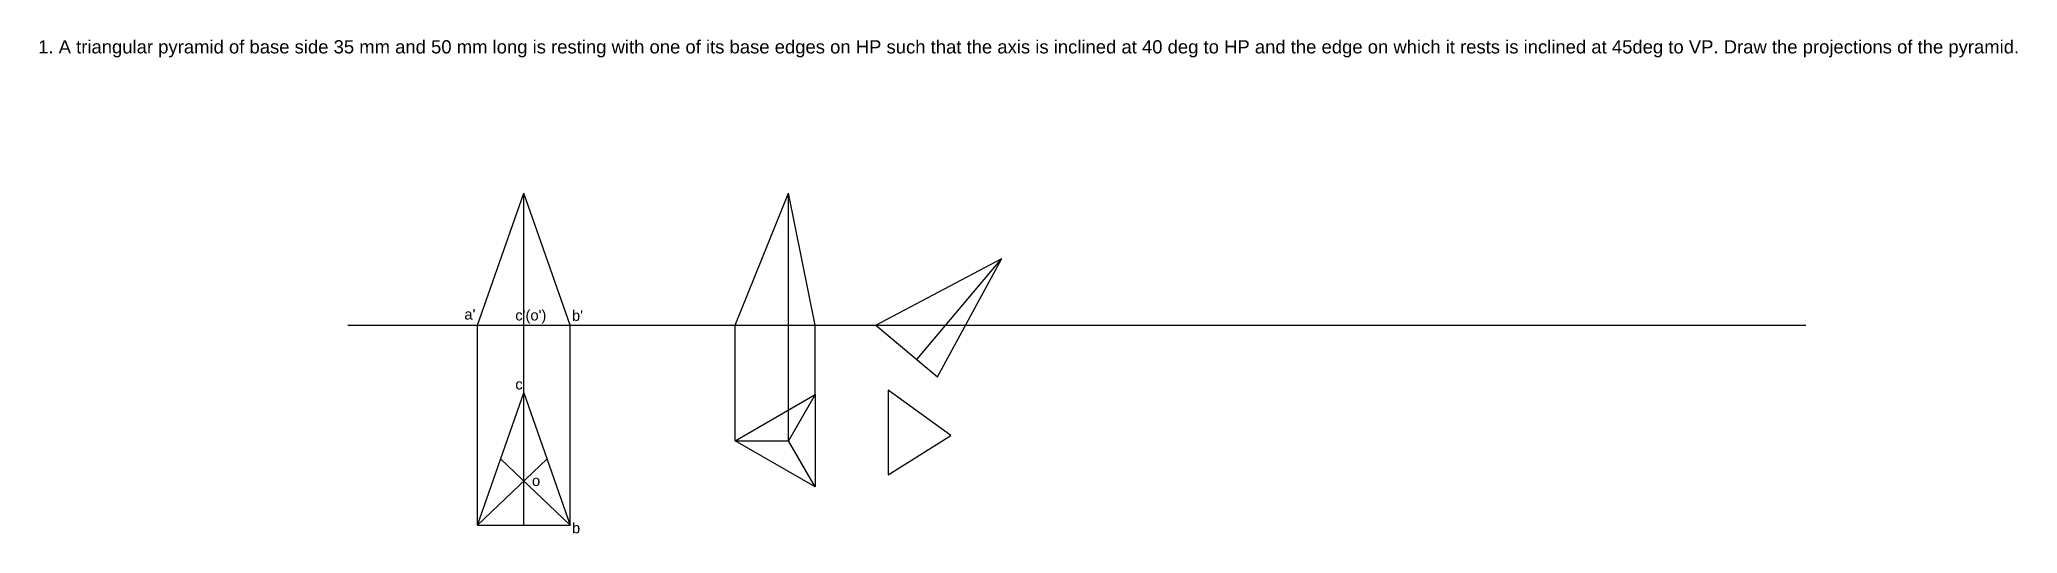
# Model space of a CAD drawing. Header units: inches. Extents: x -117 to 2874, y -258 to 227.
# Drawn here: x -117 to 632, y 9 to 196 of the extents above; entities that cross this region are included whole.
import ezdxf

# ---------------------------------------------------------------- set-up
doc = ezdxf.new("R2010")
doc.units = ezdxf.units.IN
doc.header["$MEASUREMENT"] = 0
doc.styles.get("Standard").update_dxf_attribs({"font": 'arial.ttf'})

msp = doc.modelspace()

# ---------------------------------------------------------------- texts
at = {"insert": (-117.5, 195.38), "char_height": 5, "width": 785.7954, "attachment_point": 1}
msp.add_mtext('1. A triangular pyramid of base side 35 mm and 50 mm long is resting with one of its base edges on HP such that the axis is inclined at 40 deg to HP and the edge on which it rests is inclined at 45deg to VP. Draw the projections of the pyramid.', dxfattribs=at)
at = {"char_height": 4, "attachment_point": 1}
for s, insert in [("a'", (43.79, 93.62)), ("c'(o')", (63.06, 93.27)), ("b'", (84.5, 93.13)), ('c', (63.06, 67.16)), ('o', (69.38, 30.62)), ('b', (84.5, 12.69))]:
    msp.add_mtext_dynamic_manual_height_columns(s, width=25.4286, gutter_width=20, heights=[0], dxfattribs=dict(at, insert=insert))

# ---------------------------------------------------------------- linework, layer by layer
for p, q in [((48.79, 87.47), (66.29, 137.47)), ((66.29, 87.47), (66.29, 137.47)), ((83.79, 87.47), (66.29, 137.47)), ((146.25, 87.47), (166.45, 137.47)), ((166.45, 87.47), (166.45, 137.47)), ((176.56, 87.47), (166.45, 137.47)), ((199.56, 87.47), (247.18, 112.78)), ((215.04, 74.48), (247.18, 112.78)), ((222.78, 67.98), (247.18, 112.78)), ((-0.35, 87.47), (551.47, 87.47)), ((48.79, 11.82), (48.79, 87.47)), ((48.79, 87.47), (83.79, 87.47)), ((66.29, 61.82), (66.29, 87.47)), ((83.79, 11.82), (83.79, 87.47)), ((146.25, 43.73), (146.25, 87.47)), ((146.25, 87.47), (176.56, 87.47)), ((166.45, 43.73), (166.45, 87.47)), ((176.56, 61.23), (176.56, 87.47)), ((199.56, 87.47), (222.78, 67.98)), ((48.79, 11.82), (66.29, 61.82)), ((66.29, 11.82), (66.29, 61.82)), ((66.29, 61.82), (83.79, 11.82)), ((146.25, 43.73), (176.56, 61.23)), ((176.56, 61.23), (166.45, 43.73)), ((176.56, 61.23), (176.56, 26.23)), ((204.17, 62.85), (204.17, 30.8)), ((227.85, 45.73), (204.17, 62.85)), ((204.17, 30.8), (227.85, 45.73)), ((176.56, 26.23), (146.25, 43.73)), ((146.25, 43.73), (166.45, 43.73)), ((176.56, 26.23), (166.45, 43.73)), ((48.79, 11.82), (75.04, 36.82)), ((83.79, 11.82), (57.54, 36.82)), ((48.79, 11.82), (83.79, 11.82))]:
    msp.add_line(p, q)

msp.set_redraw_order([(e.dxf.handle, doc.entitydb.next_handle()) for e in msp.query("TEXT MTEXT ATTDEF DIMENSION ARC_DIMENSION")])  # texts and dimensions are drawn at this point

doc.saveas('drawing.dxf')
